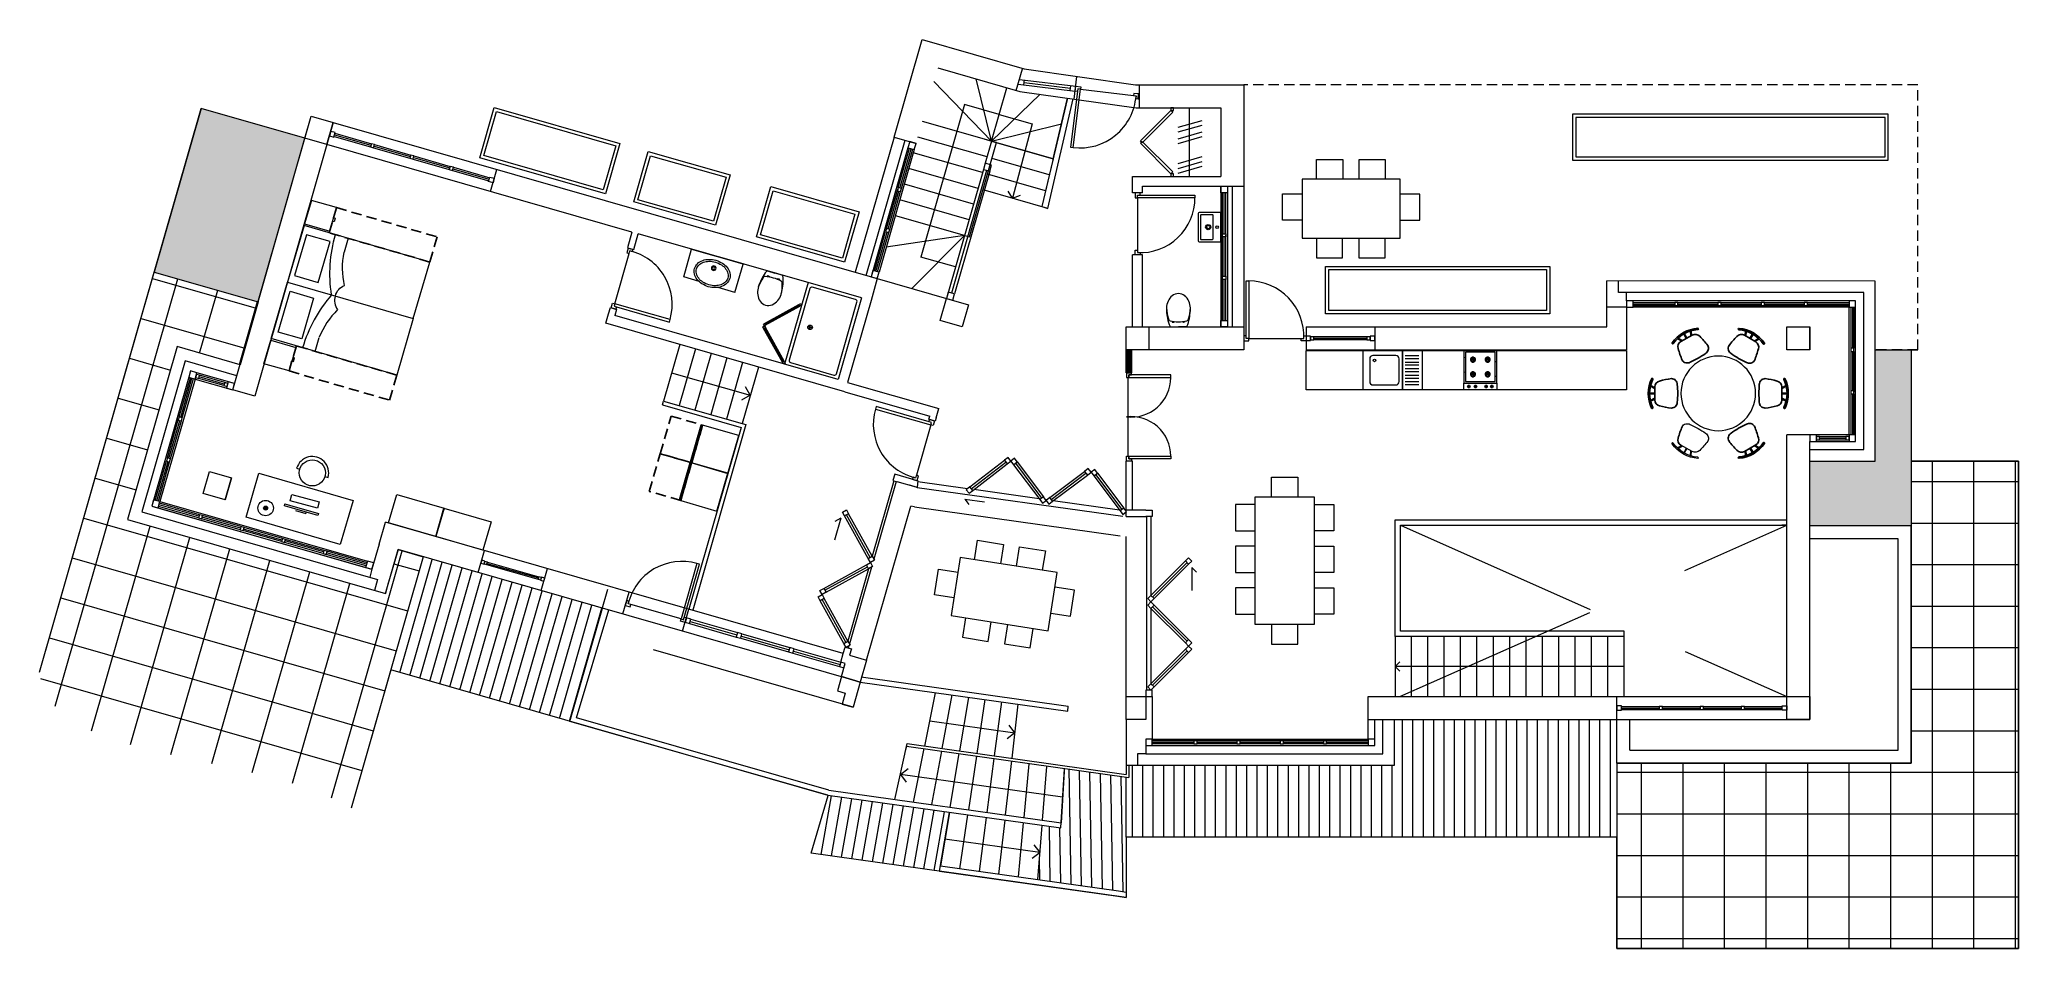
# Model space of a CAD drawing. Extents: x -358630 to -327385, y -986136 to -845034.
# Drawn here: x -358630 to -328384, y -858926 to -845034 of the extents above; entities outside this region: 1.
import ezdxf

# ---------------------------------------------------------------- set-up
doc = ezdxf.new("R2010")
doc.units = 0
doc.header["$LTSCALE"] = 25
doc.header["$MEASUREMENT"] = 0
for name, pattern in [('13004 proposed upper ground floor plan$0$Base Proposed$0$DASHED', [19.05, 12.7, -6.35]), ('13004 proposed upper ground floor plan$0$DASHED', [19.05, 12.7, -6.35]), ('13004 proposed upper ground floor plan$0$Proposed Lower Ground Plan$0$DASHED', [19.05, 12.7, -6.35]), ('13004 proposed upper ground floor plan$0$Proposed Upper Ground Floor$0$AUSGEZOGEN', [0]), ('13004 proposed upper ground floor plan$0$Proposed Upper Ground Floor$0$DASHED', [19.05, 12.7, -6.35])]:
    doc.linetypes.add(name, pattern=pattern)
doc.layers.get('0').update_dxf_attribs({"lineweight": 9})
doc.layers.add('13004 proposed upper ground floor plan$0$INSERTION POINTS', color=2, linetype='Continuous', plot=False)
doc.layers.add('13004 proposed upper ground floor plan$0$Proposed Upper Ground Floor$0$Furniture', color=253, linetype='Continuous', transparency=0.5)
doc.layers.add('13004 proposed upper ground floor plan$0$Proposed Upper Ground Floor$0$ZONE', color=7, linetype='13004 proposed upper ground floor plan$0$Proposed Upper Ground Floor$0$DASHED', true_color=0xffffff)
doc.layers.add('www.cadblocksfree.com', color=7, linetype='Continuous', lineweight=9)
pattern_1 = [(82.5, (-362720.61, -921003.885), (-53.607202, 50.213023), [0, -57.912, 0, -64.77, 0, -61.9125]), (52.5, (-362720.61, -921003.89), (-28.35164, 123.70993), [0, -31.242, 0, -52.197, 0, -20.0025]), (12.5, (-362753.75, -921037.02), (83.744974, 84.049847), [0, -19.05, 0, -68.58, 0, -89.535]), (2.5, (-362753.75, -921037.02), (57.34217, 104.63262), [0, -9.525, 0, -44.958, 0, -51.435])]

# ---------------------------------------------------------------- blocks, each defined once
blk = doc.blocks.new('13004 proposed upper ground floor plan$0$Proposed Upper Ground Floor$0$oval basin')
for points in [[(0, -125, 0.072586), (107, -109, 0.083742), (194, -67, 0.10658), (258, 4, 0.13126), (280, 85, 0.13126), (258, 166, 0.10658), (194, 237, 0.083742), (107, 279, 0.072586), (0, 295, 0.072586), (-107, 279, 0.083742), (-194, 237, 0.10658), (-258, 166, 0.13126), (-280, 85, 0.13126), (-258, 4, 0.10658), (-194, -67, 0.083742), (-107, -109, 0.072586)], [(0, -95, 0.072586), (99, -81, 0.083742), (177, -42, 0.10658), (232, 19, 0.13126), (250, 85, 0.13126), (232, 151, 0.10658), (177, 212, 0.083742), (99, 251, 0.072586), (0, 265, 0.072586), (-99, 251, 0.083742), (-177, 212, 0.10658), (-232, 151, 0.13126), (-250, 85, 0.13126), (-232, 19, 0.10658), (-177, -42, 0.083742), (-99, -81, 0.072586)]]:
    blk.add_lwpolyline(points, format="xyb", close=True)
for radius in [35, 21]:
    blk.add_circle((0, 0), radius)
blk = doc.blocks.new('13004 proposed upper ground floor plan$0$Proposed Upper Ground Floor$0$wc_con')
at = {"color": 0}
for p, q in [((-116, 0), (0, 0)), ((116, 0), (0, 0)), ((-95, -86), (-95, -74)), ((-93, -72), (-82, -72)), ((-80, -84), (-80, -74)), ((-80, -74), (-80, -84)), ((-78, -72), (-67, -72)), ((-65, -74), (-65, -82)), ((65, -74), (65, -82)), ((78, -72), (67, -72)), ((80, -74), (80, -84)), ((80, -84), (80, -74)), ((93, -72), (82, -72)), ((95, -86), (95, -74))]:
    blk.add_line(p, q, dxfattribs=at)
for centre, radius, start, end in [((-67, -63), 80, 128.0428, 161.8485), ((67, -63), 80, 18.1515, 51.9572), ((318, -291), 500, 158.6091, 180), ((58, -291), 240, 180, 230.291), ((617, -287), 800, 161.8485, 179.3914), ((-123, -118), 27, 101.379, 158.6091), ((0, -729), 650, 90, 101.379), ((-93, -74), 2, 90, 180), ((-82, -74), 2, 0, 90), ((-78, -74), 2, 90, 180), ((-67, -74), 2, 0, 90), ((0, -729), 650, 78.621, 90), ((67, -74), 2, 90, 180), ((78, -74), 2, 360, 90), ((82, -74), 2, 90, 180), ((93, -74), 2, 360, 90), ((-58, -291), 240, 309.709, 0), ((123, -118), 27, 21.3909, 78.621), ((-617, -287), 800, 0.6086, 18.1515), ((-318, -291), 500, 0, 21.3909), ((0, -360), 150, 230.291, 270), ((0, -360), 150, 270, 309.709)]:
    blk.add_arc(centre, radius, start, end, dxfattribs=at)
blk = doc.blocks.new('13004 proposed upper ground floor plan$0$duravit vero_450x350')
for points in [[(0, 0), (450, 0), (450, 325, 0.414214), (425, 350), (25, 350, 0.414214), (0, 325)], [(50, 120), (400, 120, 0.414214), (415, 135), (415, 300, 0.414214), (400, 315), (50, 315, 0.414214), (35, 300), (35, 135, 0.414214)]]:
    blk.add_lwpolyline(points, format="xyb", close=True)
for centre, radius in [((225, 195), 40), ((225, 195), 25), ((225, 60), 20)]:
    blk.add_circle(centre, radius)
blk = doc.blocks.new('13004 proposed upper ground floor plan$0$DESK GOOD')
at = {"layer": '13004 proposed upper ground floor plan$0$Proposed Upper Ground Floor$0$Furniture', "lineweight": 5}
for p, q in [((5395069, 1162923), (5395119, 1162923)), ((5394659, 1162521), (5395090, 1162529)), ((5395092, 1162425), (5394661, 1162418)), ((5395090, 1162529), (5395092, 1162425)), ((5394312, 1162206), (5394351, 1162214)), ((5394335, 1162190), (5394327, 1162230)), ((5394783, 1162299), (5394946, 1162298)), ((5394946, 1162298), (5394946, 1162323))]:
    blk.add_line(p, q, dxfattribs=at)
for points in [[(5394084, 1162696), (5395584, 1162690), (5395581, 1161990), (5394081, 1161996), (5394084, 1162696)], [(5394619, 1162925), (5394669, 1162924)], [(5395129, 1162350), (5395131, 1162322), (5394598, 1162324), (5394597, 1162353), (5395129, 1162350)], [(5394661, 1162418), (5394661, 1162521)]]:
    blk.add_lwpolyline(points, dxfattribs=at)
for centre, radius in [((5394869, 1162924), 200), ((5394331, 1162210), 118), ((5394331, 1162210), 30), ((5394331, 1162210), 20)]:
    blk.add_circle(centre, radius, dxfattribs=at)
blk.add_arc((5394869, 1162924), 250, 359.7895, 179.7895, dxfattribs=at)
blk = doc.blocks.new('13004 proposed upper ground floor plan$0$Proposed Upper Ground Floor$0$chest of drawers')
at = {"color": 0}
blk.add_lwpolyline([(750, 0), (750, 450), (0, 450), (0, 0)], close=True, dxfattribs=at)
blk = doc.blocks.new('13004 proposed upper ground floor plan$0$Proposed Upper Ground Floor$0$BEDSIDE_TABLE')
for p, q in [((0, 400), (375, 400)), ((0, 0), (0, 400)), ((375, 400), (375, 0)), ((375, 0), (0, 0))]:
    blk.add_line(p, q)
blk.add_lwpolyline([(217.5, 400), (217.5, 425), (157.5, 425), (157.5, 400)])
blk = doc.blocks.new('13004 proposed upper ground floor plan$0$Proposed Upper Ground Floor$0$bed_single')
at = {"color": 0}
for p, q in [((0, 2000), (900, 2000)), ((0, 0), (0, 2000)), ((900, 2000), (900, 0)), ((900, 700), (679, 700)), ((900, 0), (0, 0))]:
    blk.add_line(p, q, dxfattribs=at)
blk.add_lwpolyline([(775, 75), (125, 75), (125, 450), (775, 450)], close=True, dxfattribs=at)
for centre, radius, start, end in [((8, 991), 232, 268.0938, 322.7456), ((905, 2660), 2160, 245.2274, 269.866), ((784, 1901), 1205, 240.607, 264.8863), ((679, 710), 10, 258.3365, 270)]:
    blk.add_arc(centre, radius, start, end, dxfattribs=at)
at = {"layer": '13004 proposed upper ground floor plan$0$Proposed Upper Ground Floor$0$ZONE', "ltscale": 0.5}
blk.add_lwpolyline([(900, 400), (1300, 400), (1300, 2000), (900, 2000)], close=True, dxfattribs=at)
at = {"color": 0}
blk.add_blockref('13004 proposed upper ground floor plan$0$Proposed Upper Ground Floor$0$BEDSIDE_TABLE', (925, 0), dxfattribs=at)
blk = doc.blocks.new('13004 proposed upper ground floor plan$0$Proposed Upper Ground Floor$0$single warderobe')
at = {"color": 0}
for points in [[(0, 0), (0, 575), (600, 575), (600, 0)], [(10, 580), (10, 600), (595, 600), (595, 580)]]:
    blk.add_lwpolyline(points, close=True, dxfattribs=at)
at = {"layer": '13004 proposed upper ground floor plan$0$Proposed Upper Ground Floor$0$ZONE', "ltscale": 0.5}
blk.add_lwpolyline([(0, 575), (600, 575), (600, 1075), (0, 1075)], close=True, dxfattribs=at)
blk = doc.blocks.new('13004 proposed upper ground floor plan$0$Proposed Upper Ground Floor$0$A$C53B94A88')
at = {"linetype": '13004 proposed upper ground floor plan$0$Proposed Upper Ground Floor$0$AUSGEZOGEN'}
for p, q in [((-250, 100), (-250, 600)), ((250, 600), (-250, 600)), ((-225, 575), (225, 575)), ((-225, 125), (-225, 575)), ((-225, 487), (-225, 500)), ((-225, 437), (-225, 425)), ((-225, 350), (-225, 362)), ((-150, 473), (-140, 490)), ((-150, 452), (-150, 473)), ((-75, 473), (-150, 473)), ((-140, 435), (-150, 452)), ((-150, 452), (-75, 452)), ((-123, 500), (-140, 490)), ((-140, 490), (-85, 490)), ((-140, 435), (-140, 490)), ((-140, 435), (-123, 425)), ((-85, 435), (-140, 435)), ((-123, 500), (-102, 500)), ((-102, 500), (-123, 500)), ((-123, 500), (-123, 425)), ((-102, 425), (-123, 425)), ((-85, 490), (-102, 500)), ((-102, 425), (-102, 500)), ((-102, 425), (-85, 435)), ((-85, 490), (-75, 473)), ((-85, 490), (-85, 435)), ((-75, 452), (-85, 435)), ((-75, 452), (-85, 435)), ((-75, 473), (-75, 452)), ((0, 575), (13, 575)), ((75, 473), (85, 490)), ((150, 473), (75, 473)), ((75, 452), (75, 473)), ((75, 452), (150, 452)), ((85, 435), (75, 452)), ((102, 500), (85, 490)), ((85, 435), (85, 490)), ((85, 490), (140, 490)), ((140, 435), (85, 435)), ((85, 435), (102, 425)), ((102, 500), (102, 425)), ((123, 500), (102, 500)), ((102, 500), (123, 500)), ((123, 425), (102, 425)), ((123, 425), (123, 500)), ((140, 490), (123, 500)), ((123, 425), (140, 435)), ((140, 490), (140, 435)), ((140, 490), (150, 473)), ((150, 452), (140, 435)), ((150, 452), (140, 435)), ((150, 473), (150, 452)), ((225, 575), (225, 125)), ((225, 487), (225, 500)), ((225, 437), (225, 425)), ((225, 362), (225, 350)), ((250, 600), (250, 100)), ((-250, 100), (-250, 0)), ((250, 100), (-250, 100)), ((-250, 0), (250, 0)), ((-225, 263), (-225, 275)), ((-225, 213), (-225, 200)), ((225, 125), (-225, 125)), ((-185, 70), (-195, 50)), ((-195, 50), (-185, 33)), ((-155, 50), (-195, 50)), ((-165, 70), (-185, 70)), ((-185, 33), (-165, 33)), ((-155, 50), (-165, 70)), ((-165, 33), (-155, 50)), ((-150, 248), (-140, 265)), ((-75, 248), (-150, 248)), ((-150, 227), (-150, 248)), ((-150, 227), (-75, 227)), ((-140, 210), (-150, 227)), ((-123, 275), (-140, 265)), ((-140, 210), (-140, 265)), ((-140, 265), (-85, 265)), ((-85, 210), (-140, 210)), ((-140, 210), (-123, 200)), ((-123, 275), (-123, 200)), ((-102, 275), (-123, 275)), ((-123, 275), (-102, 275)), ((-102, 200), (-123, 200)), ((-98, 70), (-107, 50)), ((-107, 50), (-98, 33)), ((-67, 50), (-107, 50)), ((-102, 200), (-102, 275)), ((-85, 265), (-102, 275)), ((-102, 200), (-85, 210)), ((-78, 70), (-98, 70)), ((-98, 33), (-78, 33)), ((-85, 265), (-85, 210)), ((-85, 265), (-75, 248)), ((-75, 227), (-85, 210)), ((-75, 227), (-85, 210)), ((-67, 50), (-78, 70)), ((-78, 33), (-67, 50)), ((-75, 248), (-75, 227)), ((13, 125), (0, 125)), ((65, 70), (55, 50)), ((55, 50), (65, 33)), ((95, 50), (55, 50)), ((85, 70), (65, 70)), ((65, 33), (85, 33)), ((75, 248), (85, 265)), ((75, 227), (75, 248)), ((150, 248), (75, 248)), ((85, 210), (75, 227)), ((75, 227), (150, 227)), ((102, 275), (85, 265)), ((85, 265), (140, 265)), ((85, 210), (85, 265)), ((85, 210), (102, 200)), ((140, 210), (85, 210)), ((95, 50), (85, 70)), ((85, 33), (95, 50)), ((102, 275), (123, 275)), ((123, 275), (102, 275)), ((102, 275), (102, 200)), ((123, 200), (102, 200)), ((140, 265), (123, 275)), ((123, 200), (123, 275)), ((123, 200), (140, 210)), ((140, 265), (150, 248)), ((140, 265), (140, 210)), ((150, 227), (140, 210)), ((150, 227), (140, 210)), ((150, 248), (150, 227)), ((165, 70), (155, 50)), ((155, 50), (165, 33)), ((195, 50), (155, 50)), ((185, 70), (165, 70)), ((165, 33), (185, 33)), ((195, 50), (185, 70)), ((185, 33), (195, 50)), ((225, 263), (225, 275)), ((225, 213), (225, 200)), ((250, 0), (250, 100))]:
    blk.add_line(p, q, dxfattribs=at)
blk = doc.blocks.new('13004 proposed upper ground floor plan$0$Proposed Upper Ground Floor$0$Table 6')
at = {"layer": '13004 proposed upper ground floor plan$0$Proposed Upper Ground Floor$0$Furniture'}
for points in [[(145, 1779, -0.227548), (595, 1780)], [(155, 1762, -1), (146, 1780)], [(145, 1477, -0.040985), (181, 1658)], [(155, 1762, -0.226715), (586, 1762)], [(181, 1658, -0.359601), (270, 1731)], [(471, 1731, -0.359601), (560, 1658)], [(560, 1658, -0.041056), (595, 1477)], [(595, 1780, -1), (586, 1762)], [(-625, 1073, -0.227548), (-402, 1464)], [(-605, 1074, -0.226715), (-391, 1448)], [(-421, 1333, -0.359601), (-314, 1373)], [(-402, 1464, -1), (-391, 1448)], [(-314, 1373, -0.041056), (-139, 1313)], [(-139, 1313, -0.414214), (-106, 1191)], [(235, 1387, -0.414214), (145, 1477)], [(505, 1387, -0.045091), (235, 1387)], [(595, 1477, -0.414214), (505, 1387)], [(1053, 1373, 0.041056), (879, 1313)], [(1160, 1333, 0.359601), (1053, 1373)], [(1141, 1464, 1), (1130, 1448)], [(-605, 1074, -1), (-625, 1075)], [(-502, 1045, -0.359601), (-521, 1158)], [(-363, 923, -0.040985), (-502, 1045)], [(-240, 956, -0.414214), (-363, 923)], [(-106, 1191, -0.045091), (-240, 956)], [(-361, 596, -0.414214), (-238, 564)], [(1100, 596, 0.414214), (977, 564)], [(-623, 444, -1), (-603, 445)], [(-395, 55, -0.227548), (-623, 444)], [(-385, 73, -0.226715), (-603, 445)], [(-518, 362, -0.359601), (-500, 475)], [(-500, 475, -0.041056), (-361, 596)], [(-238, 564, -0.045091), (-102, 331)], [(-102, 331, -0.414214), (-134, 208)], [(841, 331, 0.414214), (873, 208)], [(977, 564, 0.045091), (841, 331)], [(1239, 475, 0.041056), (1100, 596)], [(1125, 73, 0.226715), (1342, 445)], [(1134, 55, 0.227548), (1362, 444)], [(1257, 362, 0.359601), (1239, 475)], [(1362, 444, 1), (1342, 445)], [(-309, 148, -0.359601), (-416, 188)], [(-385, 73, -1), (-397, 56)], [(-134, 208, -0.040985), (-309, 148)], [(235, 134, 0.414214), (145, 44)], [(145, 44, 0.040985), (181, -137)], [(505, 134, 0.045091), (235, 134)], [(595, 44, 0.414214), (505, 134)], [(560, -137, 0.041056), (595, 44)], [(873, 208, 0.040985), (1048, 148)], [(1048, 148, 0.359601), (1156, 188)], [(1125, 73, 1), (1136, 56)], [(155, -241, 1), (146, -259)], [(145, -258, 0.227548), (595, -259)], [(155, -241, 0.226715), (586, -241)], [(181, -137, 0.359601), (270, -210)], [(471, -210, 0.359601), (560, -137)], [(595, -259, 1), (586, -241)]]:
    blk.add_lwpolyline(points, format="xyb", dxfattribs=at)
for points in [[(250, 1796), (285, 1731)], [(260, 1799), (296, 1731)], [(270, 1731), (471, 1731)], [(365, 1731), (365, 1811)], [(375, 1731), (375, 1811)], [(481, 1799), (445, 1731)], [(491, 1796), (456, 1731)], [(-474, 1241), (-543, 1281)], [(-469, 1250), (-538, 1289)], [(-521, 1158), (-421, 1333)], [(-475, 1375), (-434, 1310)], [(-468, 1382), (-428, 1320)], [(1207, 1382), (1168, 1320)], [(1214, 1375), (1173, 1310)], [(-588, 1173), (-514, 1171)], [(-585, 1183), (-508, 1181)], [(-584, 346), (-510, 349)], [(-581, 336), (-505, 339)], [(-416, 188), (-518, 362)], [(1156, 188), (1257, 362)], [(1321, 336), (1244, 339)], [(1324, 346), (1250, 349)], [(-470, 279), (-539, 239)], [(-465, 270), (-534, 230)], [(-470, 145), (-430, 211)], [(-463, 138), (-424, 201)], [(1202, 138), (1163, 201)], [(1209, 145), (1169, 211)], [(1204, 270), (1273, 230)], [(1209, 279), (1278, 239)], [(250, -275), (285, -210)], [(260, -278), (296, -210)], [(270, -210), (471, -210)], [(365, -210), (365, -290)], [(375, -210), (375, -290)], [(481, -278), (445, -210)], [(491, -275), (456, -210)]]:
    blk.add_lwpolyline(points, dxfattribs=at)
at = {"layer": '13004 proposed upper ground floor plan$0$Proposed Upper Ground Floor$0$Furniture', "lineweight": 5}
for points in [[(879, 1313, 0.414214), (845, 1191)], [(1345, 1074, 0.226715), (1130, 1448)], [(1365, 1073, 0.227548), (1141, 1464)], [(845, 1191, 0.045091), (979, 956)], [(979, 956, 0.414214), (1102, 923)], [(1102, 923, 0.040985), (1241, 1045)], [(1241, 1045, 0.359601), (1260, 1158)], [(1345, 1074, 1), (1364, 1075)]]:
    blk.add_lwpolyline(points, format="xyb", dxfattribs=at)
for points in [[(1260, 1158), (1160, 1333)], [(1208, 1250), (1277, 1289)], [(1213, 1241), (1282, 1281)], [(1324, 1183), (1247, 1181)], [(1327, 1173), (1253, 1171)]]:
    blk.add_lwpolyline(points, dxfattribs=at)
at = {"layer": '13004 proposed upper ground floor plan$0$Proposed Upper Ground Floor$0$Furniture', "linetype": 'Continuous', "lineweight": 5}
blk.add_circle((370, 761), 570, dxfattribs=at)
blk = doc.blocks.new('13004 proposed upper ground floor plan$0$Proposed Upper Ground Floor$0$A$C0879241C')
at = {"linetype": '13004 proposed upper ground floor plan$0$Proposed Upper Ground Floor$0$AUSGEZOGEN'}
for p, q in [((-300, -600), (-300, 0)), ((-200, -125), (-200, -475)), ((200, -75), (-150, -75)), ((250, -475), (250, -125)), ((341, -75), (551, -75)), ((551, -125), (341, -125)), ((341, -175), (551, -175)), ((551, -225), (341, -225)), ((341, -275), (551, -275)), ((-150, -525), (200, -525)), ((551, -325), (341, -325)), ((341, -375), (551, -375)), ((551, -425), (341, -425)), ((341, -475), (551, -475)), ((551, -525), (341, -525))]:
    blk.add_line(p, q, dxfattribs=at)
for points in [[(-300, 0), (300, 0), (300, -600), (-300, -600)], [(300, 0), (600, 0), (600, -600), (300, -600)]]:
    blk.add_lwpolyline(points, close=True)
blk.add_circle((-125, -150), 20)
for centre, start, end in [((-150, -125), 90, 180), ((200, -125), 0, 90), ((-150, -475), 180, 270), ((200, -475), 270, 0)]:
    blk.add_arc(centre, 50, start, end, dxfattribs=at)
blk = doc.blocks.new('13004 proposed upper ground floor plan$0$insertionpoint')
for points in [[(5422388, 1137992), (5422250, 1138473)], [(5422388, 1137992), (5422868, 1138130)], [(5422388, 1137992), (5421907, 1137854)], [(5422388, 1137992), (5422525, 1137511)]]:
    blk.add_lwpolyline(points)
blk.add_circle((5422388, 1137992), 500)

msp = doc.modelspace()

# ---------------------------------------------------------------- hatches: boundary and pattern name
at = {"layer": 'www.cadblocksfree.com', "true_color": 0xa0a0a0}
h = msp.add_hatch(dxfattribs=at)
h.set_pattern_fill('AR-SAND', color=253, scale=1.5, angle=45)
h.set_pattern_definition(pattern_1)
h.paths.add_polyline_path([(-354573, -846543), (-356159, -846089), (-356876, -848588), (-355290, -849042)])
h = msp.add_hatch(dxfattribs=at)
h.set_pattern_fill('NET', color=253, scale=200, angle=74)
h.set_pattern_definition([(74, (-362720.6, -921003.9), (-610.401, 175.0297), []), (164, (-362720.6, -921003.9), (-175.0297, -610.401), [])])
h.paths.add_polyline_path([(-358630, -854705), (-358626, -854731), (-358622, -854761), (-358616, -854790), (-358610, -854818), (-358603, -854846), (-358595, -854874), (-358586, -854901), (-358577, -854927), (-358567, -854953), (-358556, -854979), (-358544, -855004), (-358531, -855029), (-358518, -855054), (-358504, -855078), (-358489, -855101), (-358473, -855124), (-358456, -855147), (-358439, -855169), (-358421, -855191), (-358403, -855213), (-358383, -855234), (-358363, -855255), (-358343, -855275), (-358321, -855295), (-358299, -855315), (-358277, -855334), (-358253, -855353), (-358229, -855372), (-358205, -855390), (-358180, -855408), (-358154, -855426), (-358127, -855443), (-358100, -855460), (-358073, -855477), (-358045, -855493), (-358016, -855509), (-357987, -855525), (-357957, -855541), (-357927, -855556), (-357896, -855571), (-357865, -855586), (-357833, -855600), (-357801, -855614), (-357768, -855628), (-357734, -855642), (-357701, -855656), (-357667, -855669), (-357632, -855682), (-357597, -855695), (-357562, -855708), (-357526, -855720), (-357489, -855732), (-357453, -855745), (-357416, -855756), (-357378, -855768), (-357341, -855780), (-357303, -855791), (-357264, -855802), (-357225, -855814), (-357186, -855824), (-357147, -855835), (-357107, -855846), (-357067, -855857), (-357027, -855867), (-356986, -855877), (-356945, -855888), (-356904, -855898), (-356863, -855908), (-356821, -855918), (-356779, -855927), (-356737, -855937), (-356695, -855947), (-356653, -855957), (-356610, -855966), (-356567, -855976), (-356524, -855985), (-356481, -855995), (-356438, -856004), (-356394, -856013), (-356351, -856023), (-356307, -856032), (-356263, -856041), (-356220, -856051), (-356176, -856060), (-356132, -856069), (-356087, -856079), (-356043, -856088), (-355999, -856098), (-355955, -856107), (-355910, -856117), (-355866, -856126), (-355822, -856136), (-355777, -856145), (-355733, -856155), (-355689, -856165), (-355644, -856175), (-355600, -856185), (-355556, -856195), (-355512, -856205), (-355468, -856215), (-355424, -856225), (-355380, -856236), (-355336, -856246), (-355292, -856257), (-355248, -856268), (-355205, -856279), (-355162, -856290), (-355118, -856301), (-355075, -856313), (-355032, -856324), (-354990, -856336), (-354947, -856348), (-354905, -856360), (-354862, -856372), (-354820, -856385), (-354779, -856398), (-354737, -856410), (-354696, -856424), (-354655, -856437), (-354614, -856451), (-354573, -856464), (-354533, -856478), (-354493, -856493), (-354454, -856507), (-354414, -856522), (-354375, -856537), (-354337, -856552), (-354298, -856568), (-354260, -856584), (-354223, -856600), (-354185, -856616), (-354148, -856633), (-354112, -856650), (-354076, -856667), (-354040, -856685), (-354005, -856703), (-353970, -856721), (-353935, -856740), (-353901, -856759), (-353868, -856778), (-352767, -852939), (-353151, -852829), (-353344, -853502), (-357285, -852372), (-356527, -849728), (-355566, -850004), (-355290, -849042), (-356876, -848588)])
at = {"layer": 'www.cadblocksfree.com'}
h = msp.add_hatch(color=7, dxfattribs=at)
h.dxf.hatch_style = 1
h.paths.add_polyline_path([(-341948, -849776), (-342023, -849776), (-342023, -850126), (-341948, -850126)])
at = {"layer": 'www.cadblocksfree.com', "true_color": 0xa0a0a0}
h = msp.add_hatch(dxfattribs=at)
h.set_pattern_fill('AR-SAND', color=253, scale=1.5, angle=45)
h.set_pattern_definition(pattern_1)
h.paths.add_polyline_path([(-330025, -849776), (-330573, -849776), (-330573, -851476), (-331573, -851476), (-331573, -852467), (-330025, -852467)])
h = msp.add_hatch(dxfattribs=at)
h.set_pattern_fill('NET', color=253, scale=200)
h.set_pattern_definition([(0, (-362720.6, -921003.9), (0, 635), []), (90, (-362720.6, -921003.9), (-635, 4e-14), [])])
h.paths.add_polyline_path([(-328384, -851476), (-330025, -851476), (-330025, -856093), (-334523, -856093), (-334523, -858926), (-328384, -858926)])
h = msp.add_hatch(dxfattribs=at)
h.set_pattern_fill('ANSI31', color=253, scale=50, angle=29)
h.set_pattern_definition([(74, (-362720.61, -921003.89), (-152.6003, 43.75743), [])])
h.paths.add_polyline_path([(-350027, -853725), (-352767, -852939), (-353263, -854669), (-350523, -855455)])
h = msp.add_hatch(dxfattribs=at)
h.set_pattern_fill('ANSI31', color=253, scale=50, angle=45)
h.set_pattern_definition([(90, (-362720.61, -921003.89), (-158.75, 1e-14), [])])
h.paths.add_polyline_path([(-334523, -856093), (-334523, -855426), (-337923, -855426), (-337923, -856126), (-341983, -856126), (-341983, -856311), (-342023, -856306), (-342023, -857226), (-334523, -857226)])
h = msp.add_hatch(dxfattribs=at)
h.set_pattern_fill('ANSI31', color=253, scale=50, angle=46)
h.set_pattern_definition([(91, (-362720.61, -921003.89), (-158.72582, -2.77057), [])])
h.paths.add_polyline_path([(-342023, -857226), (-342023, -856306), (-342966, -856173), (-343022, -857085), (-343306, -857045), (-343339, -857459), (-343338, -857460), (-343339, -857461), (-343371, -857874), (-342139, -858048), (-342023, -858064)])
h = msp.add_hatch(dxfattribs=at)
h.set_pattern_fill('ANSI31', color=253, scale=50, angle=35)
h.set_pattern_definition([(80, (-362720.61, -921003.89), (-156.33823, 27.56665), [])])
h.paths.add_polyline_path([(-344723, -856846), (-346576, -856586), (-346835, -857468), (-344873, -857744)])

# ---------------------------------------------------------------- linework, layer by layer
at = {"layer": 'www.cadblocksfree.com'}
for p, q in [((-344079, -846588), (-344317, -845635)), ((-343587, -845726), (-343578, -845652)), ((-342817, -845943), (-342775, -845598)), ((-344079, -846588), (-344962, -845674)), ((-344079, -846588), (-343845, -845770)), ((-344079, -846588), (-343337, -845870)), ((-342877, -845814), (-342868, -845739)), ((-341841, -845941), (-341825, -845941)), ((-341831, -845865), (-341825, -845865)), ((-344079, -846588), (-343012, -846322)), ((-345357, -846689), (-345922, -848660)), ((-344002, -846610), (-344079, -846588)), ((-340473, -847376), (-340473, -849426)), ((-344493, -848029), (-345688, -848207)), ((-344493, -848029), (-345297, -848839)), ((-344493, -848029), (-344416, -848051)), ((-330573, -848726), (-334673, -848724)), ((-330748, -848901), (-334498, -848901)), ((-330748, -851301), (-330748, -848901)), ((-330573, -851476), (-330573, -848726)), ((-346425, -850232), (-349837, -849254)), ((-330873, -849026), (-334373, -849026)), ((-330873, -851076), (-330873, -849026)), ((-346322, -850418), (-349975, -849370)), ((-356527, -849728), (-357285, -852372)), ((-356407, -849945), (-357069, -852252)), ((-356349, -850195), (-356914, -852166)), ((-357069, -852252), (-353464, -853285)), ((-356914, -852166), (-353550, -853131)), ((-357285, -852372), (-353344, -853502)), ((-342023, -857226), (-342023, -856310))]:
    msp.add_line(p, q, dxfattribs=at)
at = {"layer": 'www.cadblocksfree.com', "color": 9}
for p, q in [((-345570, -846524), (-346162, -848591)), ((-340223, -847276), (-340223, -849426)), ((-340223, -847276), (-340223, -849426))]:
    msp.add_line(p, q, dxfattribs=at)
at = {"layer": 'www.cadblocksfree.com', "lineweight": 5}
for p, q in [((-341805, -846619), (-341776, -846591)), ((-348550, -848733), (-348785, -848660)), ((-348004, -848902), (-348259, -848823))]:
    msp.add_line(p, q, dxfattribs=at)
at = {"layer": 'www.cadblocksfree.com', "linetype": '13004 proposed upper ground floor plan$0$DASHED', "ltscale": 50}
for p, q in [((-344203, -847020), (-344768, -848991)), ((-344155, -847034), (-344693, -848908))]:
    msp.add_line(p, q, dxfattribs=at)
at = {"layer": 'www.cadblocksfree.com', "lineweight": 5, "transparency": 33554559}
msp.add_line((-344630, -848510), (-345159, -848358), dxfattribs=at)
at = {"layer": 'www.cadblocksfree.com'}
for points in [[(-345570, -846524), (-345142, -845034)], [(-345142, -845034), (-343579, -845483)], [(-344902, -845467), (-343648, -845827)], [(-343701, -845812), (-343605, -845479)], [(-343652, -845643), (-342793, -845748)], [(-343579, -845483), (-341878, -845726)], [(-344079, -846588), (-343140, -846857), (-342919, -845929)], [(-343673, -845716), (-342803, -845823)], [(-343648, -845827), (-341867, -846076)], [(-343582, -845689), (-342872, -845776)], [(-342919, -845929), (-343313, -847588), (-343217, -847615), (-342832, -845941)], [(-342873, -845776), (-342872, -845776)], [(-342767, -845827), (-342803, -845823), (-342793, -845747), (-342717, -845757), (-342722, -845792)], [(-342722, -845792), (-342762, -845787)], [(-341876, -845937), (-341841, -845941), (-341831, -845865), (-341907, -845856), (-341912, -845891)], [(-341912, -845891), (-341871, -845896)], [(-341878, -845726), (-340223, -845726)], [(-341871, -845896), (-341876, -845937)], [(-341825, -845727), (-341825, -846076)], [(-340223, -845726), (-340223, -847276)], [(-355676, -850388), (-354477, -846207)], [(-351902, -846841), (-351682, -846072), (-349759, -846623), (-349980, -847392), (-351902, -846841)], [(-341867, -846076), (-340573, -846076)], [(-340573, -846076), (-340573, -847126)], [(-335198, -846176), (-335198, -846876), (-330373, -846876), (-330373, -846176), (-335198, -846176)], [(-354237, -846640), (-354141, -846303)], [(-354141, -846303), (-345826, -848687)], [(-354128, -846515), (-353573, -846674)], [(-354121, -846491), (-353566, -846650)], [(-354115, -846467), (-353559, -846626)], [(-345570, -846524), (-345233, -846621)], [(-344148, -846828), (-345206, -846525)], [(-344079, -846588), (-345137, -846284)], [(-343140, -846857), (-344175, -846560)], [(-354237, -846640), (-355340, -850485)], [(-349575, -847977), (-354237, -846640)], [(-353525, -846688), (-352970, -846847)], [(-353518, -846664), (-352963, -846823)], [(-353511, -846640), (-352956, -846799)], [(-352922, -846861), (-352367, -847020)], [(-352915, -846837), (-352360, -846996)], [(-352908, -846813), (-352353, -846972)], [(-349547, -847516), (-349327, -846747), (-348076, -847104), (-348297, -847873), (-349547, -847516)], [(-345994, -848639), (-345401, -846573)], [(-345261, -846717), (-345798, -848591)], [(-345505, -847297), (-345333, -846696)], [(-345481, -847304), (-345309, -846703)], [(-345457, -847311), (-345285, -846710)], [(-344217, -847068), (-345275, -846765)], [(-344416, -848051), (-344002, -846610)], [(-344079, -846588), (-344176, -846924)], [(-343140, -846857), (-343256, -847344), (-344140, -847090)], [(-343198, -847100), (-344071, -846850)], [(-352319, -847034), (-351764, -847193)], [(-352312, -847010), (-351757, -847169)], [(-352305, -846986), (-351750, -847145)], [(-351738, -847356), (-351641, -847020)], [(-344286, -847309), (-345343, -847005)], [(-343255, -847344), (-344140, -847090)], [(-341923, -847376), (-341923, -847126)], [(-341923, -847126), (-340573, -847126)], [(-347672, -848051), (-347451, -847282), (-346105, -847667), (-346326, -848436), (-347672, -848051)], [(-345684, -847922), (-345512, -847321)], [(-345660, -847929), (-345495, -847352)], [(-345636, -847936), (-345464, -847335)], [(-344355, -847549), (-345412, -847246)], [(-343217, -847615), (-344209, -847331)], [(-341773, -847376), (-341923, -847376)], [(-341810, -847411), (-341810, -847376), (-341885, -847376), (-341885, -847451), (-341850, -847451)], [(-341850, -847451), (-341850, -847411)], [(-341773, -847376), (-341773, -847276)], [(-341773, -847276), (-340223, -847276)], [(-341773, -847276), (-340573, -847276)], [(-340573, -847276), (-340573, -849426), (-340573, -849426)], [(-340548, -848001), (-340548, -847376)], [(-340523, -848001), (-340523, -847376)], [(-340498, -848001), (-340498, -847376)], [(-340398, -849426), (-340398, -847276)], [(-344493, -848029), (-345550, -847726)], [(-344424, -847789), (-345481, -847486)], [(-349575, -847977), (-349644, -848217), (-349596, -848231), (-349548, -848244), (-349479, -848004)], [(-346259, -848927), (-349479, -848004)], [(-345870, -848571), (-345698, -847970)], [(-345846, -848578), (-345674, -847977)], [(-345822, -848584), (-345650, -847984)], [(-340548, -848651), (-340548, -848026)], [(-340523, -848651), (-340523, -848051)], [(-340498, -848651), (-340498, -848026)], [(-349569, -848275), (-349560, -848241), (-349632, -848220), (-349652, -848292), (-349619, -848302)], [(-349619, -848302), (-349608, -848264)], [(-349608, -848264), (-349569, -848275)], [(-341923, -849426), (-341923, -848326)], [(-341773, -848326), (-341923, -848326)], [(-341810, -848291), (-341810, -848326), (-341885, -848326), (-341885, -848251), (-341850, -848251)], [(-341850, -848251), (-341850, -848291)], [(-341850, -848291), (-341810, -848291)], [(-341773, -849426), (-341773, -848326)], [(-346162, -848591), (-346162, -848591)], [(-345826, -848687), (-345798, -848591)], [(-338973, -849226), (-338973, -848501), (-335548, -848501), (-335548, -848526), (-335548, -849226), (-338973, -849226)], [(-346884, -848748), (-347242, -849998)], [(-346066, -848983), (-346425, -850232)], [(-346066, -848983), (-346259, -848927)], [(-345826, -848687), (-345922, -849024)], [(-345826, -848687), (-344432, -849087), (-344528, -849424)], [(-340548, -849326), (-340548, -848701)], [(-340523, -849326), (-340523, -848701)], [(-340498, -849326), (-340498, -848701)], [(-334673, -848851), (-334673, -848724)], [(-334673, -849426), (-334673, -848851)], [(-334498, -848901), (-334498, -848726)], [(-334498, -848901), (-334498, -848901)], [(-334373, -849026), (-334373, -848901)], [(-349975, -849370), (-349933, -849226)], [(-349933, -849226), (-349906, -849130), (-349810, -849158), (-349837, -849254)], [(-349812, -849121), (-349822, -849154), (-349894, -849133), (-349873, -849061), (-349839, -849071)], [(-349839, -849071), (-349850, -849109)], [(-347552, -849376), (-347023, -849082)], [(-347538, -849402), (-347009, -849109)], [(-347532, -849382), (-347016, -849095)], [(-345922, -849024), (-346280, -850274)], [(-334373, -849126), (-334673, -849126)], [(-334373, -849126), (-334373, -849776)], [(-330973, -849026), (-334273, -849026)], [(-334273, -849051), (-333638, -849051)], [(-334273, -849076), (-333638, -849076)], [(-334273, -849101), (-333638, -849101)], [(-330973, -849126), (-334273, -849126)], [(-333588, -849051), (-332978, -849051)], [(-333588, -849076), (-332978, -849076)], [(-333588, -849101), (-332978, -849101)], [(-332928, -849051), (-332318, -849051)], [(-332928, -849076), (-332318, -849076)], [(-332928, -849101), (-332318, -849101)], [(-332268, -849051), (-331658, -849051)], [(-332268, -849076), (-331658, -849076)], [(-332268, -849101), (-331658, -849101)], [(-331608, -849051), (-330973, -849051)], [(-331608, -849076), (-330973, -849076)], [(-331608, -849101), (-330973, -849101)], [(-330973, -849026), (-330973, -849126)], [(-330973, -851076), (-330973, -849126)], [(-330948, -849126), (-330948, -849751)], [(-330923, -849126), (-330923, -849751)], [(-330898, -849126), (-330898, -849751)], [(-347277, -849966), (-347563, -849450)], [(-347263, -849959), (-347550, -849443)], [(-347250, -849951), (-347536, -849435)], [(-346824, -849442), (-346882, -849425)], [(-346861, -849462), (-346845, -849405)], [(-341873, -849426), (-340223, -849426)], [(-341673, -849426), (-340573, -849426)], [(-340223, -849426), (-340223, -849776)], [(-340188, -849563), (-340223, -849563), (-340223, -849638), (-340148, -849638), (-340148, -849603)], [(-339308, -849563), (-339273, -849563), (-339273, -849638), (-339348, -849638), (-339348, -849603)], [(-339308, -849603), (-339308, -849563)], [(-339273, -849426), (-334673, -849426)], [(-339273, -849426), (-339273, -849776)], [(-338343, -849576), (-339153, -849576)], [(-339073, -849426), (-338973, -849426)], [(-338223, -849426), (-338223, -849776)], [(-331923, -849776), (-331923, -849426)], [(-331573, -849776), (-331573, -849426)], [(-355566, -850004), (-356527, -849728)], [(-348845, -849694), (-349093, -850559)], [(-348605, -849763), (-348853, -850628)], [(-348365, -849832), (-348613, -850697)], [(-342023, -850126), (-342023, -849776)], [(-342023, -850126), (-341933, -850126), (-341933, -849776)], [(-341948, -850126), (-341948, -849776)], [(-340223, -849776), (-341673, -849776)], [(-340148, -849603), (-340188, -849603)], [(-339348, -849603), (-339308, -849603)], [(-339273, -849776), (-334373, -849776)], [(-338343, -849601), (-339153, -849601)], [(-338343, -849626), (-339153, -849626)], [(-330025, -849776), (-330025, -852467), (-331573, -852467), (-331573, -851476), (-330573, -851476), (-330573, -849784), (-330573, -849776), (-329923, -849776)], [(-330948, -849801), (-330948, -850426)], [(-330923, -849801), (-330923, -850401)], [(-330898, -849801), (-330898, -850426)], [(-355614, -850172), (-356407, -849945)], [(-355648, -850292), (-356225, -850127)], [(-355806, -850299), (-356191, -850189)], [(-355800, -850275), (-356184, -850165)], [(-348969, -850127), (-347768, -850471)], [(-348124, -849901), (-348372, -850766)], [(-347884, -849970), (-348132, -850835)], [(-347644, -850039), (-347892, -850904)], [(-341940, -850161), (-341940, -850126), (-342015, -850126), (-342015, -850201), (-341980, -850201)], [(-341980, -850201), (-341980, -850161), (-341940, -850161)], [(-356253, -850223), (-356790, -852097)], [(-356497, -850803), (-356325, -850202)], [(-356473, -850810), (-356301, -850209)], [(-356449, -850817), (-356277, -850216)], [(-356253, -850223), (-355676, -850388)], [(-355813, -850323), (-356198, -850213)], [(-355340, -850485), (-355676, -850388)], [(-347768, -850471), (-347899, -850544)], [(-347768, -850471), (-347840, -850340)], [(-346322, -850418), (-345024, -850790)], [(-346280, -850274), (-344887, -850673)], [(-330948, -850451), (-330948, -851076)], [(-330923, -850451), (-330923, -851076)], [(-330898, -850451), (-330898, -851076)], [(-349110, -850617), (-349093, -850559)], [(-349110, -850617), (-347908, -850962)], [(-349093, -850559), (-347892, -850904)], [(-344928, -850817), (-344942, -850866), (-345038, -850838), (-345024, -850790)], [(-344928, -850817), (-344887, -850673)], [(-356676, -851428), (-356504, -850827)], [(-356652, -851435), (-356487, -850858)], [(-356628, -851442), (-356456, -850841)], [(-347908, -850962), (-347908, -850962), (-348705, -853740)], [(-347892, -850904), (-347834, -850920), (-348647, -853756)], [(-345035, -850875), (-345026, -850841), (-344954, -850862), (-344974, -850934), (-345008, -850925)], [(-345008, -850925), (-344997, -850886)], [(-338323, -855076), (-331923, -855076), (-331923, -851076)], [(-331573, -851076), (-331573, -851076), (-331923, -851076)], [(-330973, -851076), (-331573, -851076)], [(-331423, -851101), (-331023, -851101)], [(-341940, -851441), (-341940, -851476), (-342015, -851476), (-342015, -851401), (-341980, -851401)], [(-341980, -851401), (-341980, -851441), (-341940, -851441)], [(-331573, -851176), (-330973, -851176)], [(-331573, -853043), (-331573, -851176)], [(-331573, -851301), (-330748, -851301)], [(-331423, -851126), (-331023, -851126)], [(-331423, -851151), (-331023, -851151)], [(-356862, -852077), (-356690, -851476)], [(-356838, -852084), (-356666, -851483)], [(-356814, -852090), (-356642, -851490)], [(-345300, -851751), (-345559, -851677), (-345587, -851773), (-345520, -851792)], [(-345278, -851721), (-345288, -851755), (-345216, -851775), (-345195, -851703), (-345229, -851694)], [(-345229, -851694), (-345240, -851732)], [(-344410, -851871), (-343884, -851463)], [(-344389, -851899), (-343862, -851491)], [(-344367, -851926), (-343841, -851519)], [(-343743, -851532), (-343343, -852064)], [(-343715, -851511), (-343315, -852043)], [(-343687, -851490), (-343287, -852021)], [(-343189, -852035), (-342657, -851634)], [(-343168, -852063), (-342636, -851662)], [(-343146, -852091), (-342615, -851690)], [(-342517, -851704), (-342116, -852236)], [(-342489, -851683), (-342088, -852215)], [(-342461, -851662), (-342060, -852194)], [(-342023, -852226), (-342023, -851476)], [(-341923, -852226), (-341923, -851476), (-342023, -851476)], [(-331573, -851476), (-330573, -851476)], [(-355794, -852071), (-355698, -851734)], [(-345231, -851875), (-345520, -851792)], [(-345231, -851875), (-345327, -851847)], [(-345300, -851751), (-345204, -851779)], [(-345240, -851732), (-345278, -851721)], [(-345231, -851875), (-345218, -851879)], [(-345218, -851879), (-345217, -851877)], [(-345204, -851779), (-345217, -851877)], [(-356818, -852193), (-356790, -852097)], [(-356818, -852193), (-353646, -853103)], [(-356201, -852344), (-356811, -852169)], [(-356194, -852320), (-356804, -852145)], [(-356187, -852296), (-356797, -852121)], [(-356790, -852097), (-353618, -853007)], [(-355552, -852478), (-356139, -852310)], [(-345934, -852949), (-346295, -852298)], [(-345903, -852932), (-346264, -852281)], [(-344486, -852059), (-344189, -852101)], [(-344486, -852059), (-344426, -852139)], [(-343235, -852070), (-343252, -852068)], [(-341923, -852226), (-342023, -852226)], [(-342023, -852326), (-342023, -852226)], [(-341723, -852226), (-341923, -852226)], [(-341723, -852226), (-341623, -852226), (-341623, -852326), (-341723, -852326)], [(-355566, -852526), (-356152, -852358)], [(-355559, -852502), (-356146, -852334)], [(-354932, -852708), (-355518, -852540)], [(-354925, -852684), (-355511, -852516)], [(-354918, -852660), (-355504, -852492)], [(-353439, -852746), (-353343, -852410)], [(-346345, -854416), (-353343, -852410)], [(-346385, -852351), (-346482, -852688)], [(-346385, -852351), (-346473, -852400)], [(-345965, -852966), (-346326, -852315)], [(-342023, -852326), (-341923, -852326)], [(-341923, -852326), (-341723, -852326)], [(-334490, -854156), (-337910, -854156), (-337910, -852376), (-331923, -852376)], [(-334410, -854156), (-334410, -854076), (-337830, -854076), (-337830, -852456), (-331923, -852456)], [(-334523, -856093), (-330025, -856093), (-330025, -852467), (-331573, -852467)], [(-331923, -852456), (-332003, -852456)], [(-354297, -852890), (-354884, -852722)], [(-354290, -852866), (-354877, -852698)], [(-354283, -852842), (-354870, -852674)], [(-353639, -853079), (-354249, -852904)], [(-353632, -853055), (-354242, -852880)], [(-353625, -853031), (-354235, -852856)], [(-353439, -852746), (-353550, -853131)], [(-353151, -852829), (-353310, -853381)], [(-346086, -854855), (-353151, -852829)], [(-351925, -853180), (-351829, -852844)], [(-334323, -855893), (-330225, -855893), (-330225, -852667), (-331573, -852667)], [(-353550, -853131), (-353584, -853251)], [(-351797, -853059), (-351008, -853282)], [(-351792, -853040), (-351002, -853263)], [(-351786, -853021), (-350997, -853244)], [(-350964, -853456), (-350868, -853119)], [(-346643, -853422), (-345992, -853061)], [(-346626, -853452), (-345975, -853091)], [(-346609, -853483), (-345958, -853122)], [(-341643, -853530), (-341117, -853004)], [(-341618, -853555), (-341092, -853028)], [(-341593, -853579), (-341067, -853053)], [(-341020, -853105), (-341020, -853455)], [(-341020, -853105), (-340949, -853175)], [(-338323, -855426), (-331573, -855426), (-331573, -853043)], [(-353464, -853285), (-353512, -853453)], [(-353464, -853285), (-353464, -853285)], [(-353310, -853381), (-353344, -853502)], [(-349715, -853814), (-349618, -853478)], [(-346582, -856585), (-350523, -855455), (-350027, -853725)], [(-346565, -856507), (-350424, -855400), (-349931, -853752)], [(-349622, -853620), (-349656, -853610), (-349677, -853682), (-349605, -853703), (-349595, -853669)], [(-349633, -853658), (-349622, -853620)], [(-349595, -853669), (-349633, -853658)], [(-348801, -854076), (-348705, -853740)], [(-346337, -854263), (-346698, -853612)], [(-346306, -854246), (-346667, -853595)], [(-346276, -854229), (-346636, -853578)], [(-341117, -854254), (-341643, -853728)], [(-341092, -854229), (-341618, -853703)], [(-341067, -854205), (-341593, -853678)], [(-348776, -853862), (-348743, -853872), (-348763, -853944), (-348836, -853923), (-348826, -853890)], [(-348826, -853890), (-348787, -853901)], [(-348695, -853961), (-347981, -854166)], [(-348686, -853927), (-347971, -854132)], [(-348676, -853893), (-347962, -854098)], [(-347894, -854118), (-347165, -854327)], [(-347914, -854185), (-347185, -854394)], [(-347902, -854152), (-347175, -854360)], [(-347117, -854413), (-346403, -854618)], [(-347108, -854380), (-346393, -854585)], [(-347098, -854346), (-346383, -854551)], [(-346383, -854551), (-346345, -854416)], [(-346345, -854416), (-346345, -854416), (-346317, -854320), (-346221, -854348), (-346249, -854444)], [(-346260, -854300), (-346269, -854334)], [(-341643, -854880), (-341117, -854353)], [(-341618, -854904), (-341092, -854378)], [(-341593, -854929), (-341067, -854403)], [(-334410, -855076), (-334410, -854156), (-337910, -854156), (-337910, -855076)], [(-337660, -855076), (-337660, -854156)], [(-337410, -855076), (-337410, -854156)], [(-337160, -855076), (-337160, -854156)], [(-336910, -855076), (-336910, -854156)], [(-336660, -855076), (-336660, -854156)], [(-336410, -855076), (-336410, -854156)], [(-336160, -855076), (-336160, -854156)], [(-335910, -855076), (-335910, -854156)], [(-335660, -855076), (-335660, -854156)], [(-335410, -855076), (-335410, -854156)], [(-335160, -855076), (-335160, -854156)], [(-334910, -855076), (-334910, -854156)], [(-334660, -855076), (-334660, -854156)], [(-346249, -854444), (-345989, -854518), (-346086, -854855), (-346374, -854772), (-346316, -854570)], [(-346374, -854772), (-346436, -854988)], [(-346436, -854988), (-346316, -855023)], [(-346374, -854772), (-346254, -854807)], [(-346316, -855023), (-346364, -855191)], [(-346254, -854807), (-346086, -854855)], [(-346086, -854855), (-346196, -855239)], [(-346086, -854855), (-342913, -855301)], [(-346074, -854776), (-342908, -855221)], [(-345100, -855833), (-344935, -855017)], [(-341623, -855076), (-341623, -854976), (-341723, -854976), (-341723, -855076)], [(-341623, -854976), (-341623, -854973)], [(-346364, -855191), (-346196, -855239)], [(-344833, -855870), (-344682, -855052)], [(-344566, -855908), (-344429, -855088)], [(-344299, -855945), (-344177, -855123)], [(-344033, -855983), (-343924, -855158)], [(-343766, -856020), (-343672, -855194)], [(-342913, -855301), (-342908, -855221)], [(-341723, -855076), (-341623, -855076), (-341623, -855726)], [(-338323, -855726), (-338323, -855076)], [(-334523, -855426), (-334523, -855076)], [(-334453, -855226), (-333875, -855226)], [(-334453, -855251), (-333875, -855251)], [(-334453, -855276), (-333875, -855276)], [(-333825, -855226), (-333248, -855226)], [(-333825, -855251), (-333248, -855251)], [(-333825, -855276), (-333248, -855276)], [(-333198, -855226), (-332621, -855226)], [(-333198, -855251), (-332621, -855251)], [(-333198, -855276), (-332621, -855276)], [(-332571, -855226), (-331993, -855226)], [(-332571, -855251), (-331993, -855251)], [(-332571, -855276), (-331993, -855276)], [(-331923, -855426), (-331923, -855076)], [(-345022, -855449), (-343722, -855631)], [(-343722, -855631), (-343842, -855722)], [(-343722, -855631), (-343812, -855512)], [(-342023, -855426), (-342023, -856126)], [(-342023, -856126), (-337923, -856126), (-337923, -855426)], [(-342023, -855426), (-342023, -856265)], [(-342023, -855426), (-342023, -856265)], [(-341723, -855826), (-338223, -855826), (-338223, -855426)], [(-341723, -855951), (-338098, -855951), (-338098, -855426)], [(-338223, -855726), (-338223, -855426)], [(-334523, -856093), (-334523, -855426)], [(-334523, -855426), (-331923, -855426)], [(-334323, -855893), (-334323, -855426)], [(-345557, -856648), (-345368, -855795)], [(-345387, -855882), (-345379, -855843)], [(-345379, -855843), (-345368, -855795)], [(-345377, -855834), (-341983, -856311)], [(-345368, -855795), (-342023, -856265)], [(-345274, -856688), (-345108, -855872)], [(-344992, -856728), (-344840, -855910)], [(-341723, -855726), (-341723, -855951)], [(-341623, -855726), (-338323, -855726)], [(-340988, -855751), (-341623, -855751)], [(-340988, -855776), (-341623, -855776)], [(-340988, -855801), (-341623, -855801)], [(-341623, -855826), (-338323, -855826)], [(-340328, -855751), (-340938, -855751)], [(-340328, -855776), (-340938, -855776)], [(-340328, -855801), (-340938, -855801)], [(-339668, -855751), (-340278, -855751)], [(-339668, -855776), (-340278, -855776)], [(-339668, -855801), (-340278, -855801)], [(-339008, -855751), (-339618, -855751)], [(-339008, -855776), (-339618, -855776)], [(-339008, -855801), (-339618, -855801)], [(-338323, -855751), (-338958, -855751)], [(-338323, -855776), (-338958, -855776)], [(-338323, -855801), (-338958, -855801)], [(-345472, -856265), (-345353, -856175)], [(-344710, -856767), (-344573, -855947)], [(-344428, -856807), (-344305, -855985)], [(-344146, -856847), (-344038, -856022)], [(-343864, -856886), (-343770, -856060)], [(-343582, -856926), (-343504, -856106)], [(-343300, -856965), (-343235, -856144)], [(-343022, -857085), (-342967, -856182)], [(-342969, -856222), (-343017, -857005)], [(-342023, -856126), (-341963, -856126)], [(-341983, -856126), (-341983, -856311)], [(-341848, -855951), (-341848, -856126)], [(-341723, -855951), (-341848, -855951)], [(-346565, -856507), (-343017, -857005)], [(-342993, -856614), (-345472, -856265)], [(-345472, -856265), (-345382, -856385)], [(-342023, -856306), (-342023, -856314)], [(-346582, -856585), (-343022, -857085)], [(-344873, -857744), (-344723, -856846)], [(-344723, -856846), (-344860, -857665)], [(-344562, -857707), (-344440, -856886)], [(-344265, -857749), (-344157, -856926)], [(-343967, -857791), (-343873, -856966)], [(-343669, -857832), (-343590, -857005)], [(-343371, -857874), (-343306, -857045)], [(-343339, -857460), (-344791, -857256)], [(-343338, -857460), (-343428, -857340)], [(-342023, -858145), (-344873, -857744)], [(-344873, -857744), (-342150, -858127)], [(-344860, -857665), (-342139, -858048)], [(-343338, -857460), (-343458, -857550)], [(-342139, -858048), (-342023, -858064)], [(-342150, -858127), (-342023, -858145)], [(-342023, -858064), (-342023, -858097)], [(-342023, -858097), (-342023, -858145)]]:
    msp.add_lwpolyline(points, dxfattribs=at)
for points in [[(-342722, -845792), (-342762, -845787), (-342872, -846678), (-342831, -846683)], [(-354477, -846207), (-354141, -846303), (-354237, -846640), (-354573, -846543)], [(-351840, -846807), (-351647, -846134), (-349821, -846658), (-350014, -847330)], [(-335148, -846226), (-335148, -846826), (-330423, -846826), (-330423, -846226)], [(-354198, -846505), (-354131, -846524), (-354112, -846457), (-354179, -846438)], [(-353573, -846674), (-353525, -846688), (-353511, -846640), (-353559, -846626)], [(-352970, -846847), (-352922, -846861), (-352908, -846813), (-352956, -846799)], [(-349485, -847482), (-349292, -846809), (-348138, -847138), (-348331, -847811)], [(-345357, -846689), (-345261, -846717), (-345233, -846621), (-345329, -846593)], [(-352367, -847020), (-352319, -847034), (-352305, -846986), (-352353, -846972)], [(-351699, -847222), (-351766, -847202), (-351747, -847135), (-351680, -847154)], [(-347610, -848017), (-347417, -847344), (-346167, -847701), (-346360, -848374)], [(-345519, -847345), (-345471, -847359), (-345457, -847311), (-345505, -847297)], [(-341850, -847451), (-341850, -847411), (-340970, -847411), (-340970, -847451)], [(-340473, -847376), (-340573, -847376), (-340573, -847276), (-340473, -847276)], [(-345698, -847970), (-345650, -847984), (-345636, -847936), (-345684, -847922)], [(-340498, -848051), (-340548, -848051), (-340548, -848001), (-340498, -848001)], [(-345922, -848660), (-345826, -848687), (-345798, -848591), (-345894, -848564)], [(-340498, -848701), (-340548, -848701), (-340548, -848651), (-340498, -848651)], [(-338923, -849176), (-338923, -848551), (-335598, -848551), (-335598, -849176)], [(-340148, -849603), (-340188, -849603), (-340188, -848723), (-340148, -848723)], [(-349839, -849071), (-349850, -849109), (-349004, -849352), (-348993, -849314)], [(-347009, -849109), (-347023, -849082), (-346997, -849068), (-346983, -849094)], [(-344768, -848991), (-344432, -849087), (-344528, -849424), (-344865, -849327)], [(-334273, -849026), (-334373, -849026), (-334373, -849126), (-334273, -849126)], [(-333588, -849051), (-333638, -849051), (-333638, -849101), (-333588, -849101)], [(-332928, -849051), (-332978, -849051), (-332978, -849101), (-332928, -849101)], [(-332268, -849051), (-332318, -849051), (-332318, -849101), (-332268, -849101)], [(-331608, -849051), (-331658, -849051), (-331658, -849101), (-331608, -849101)], [(-330873, -849026), (-330973, -849026), (-330973, -849126), (-330873, -849126)], [(-347536, -849435), (-347563, -849450), (-347577, -849424), (-347551, -849409)], [(-347551, -849409), (-347566, -849383), (-347539, -849368), (-347525, -849395)], [(-342023, -849426), (-341673, -849426), (-341673, -849776), (-342023, -849776)], [(-340473, -849426), (-340573, -849426), (-340573, -849326), (-340473, -849326)], [(-339273, -849636), (-339203, -849636), (-339203, -849566), (-339273, -849566)], [(-339203, -849626), (-339153, -849626), (-339153, -849576), (-339203, -849576)], [(-338343, -849626), (-338293, -849626), (-338293, -849576), (-338343, -849576)], [(-338293, -849636), (-338223, -849636), (-338223, -849566), (-338293, -849566)], [(-331923, -849426), (-331573, -849426), (-331573, -849776), (-331923, -849776)], [(-330898, -849751), (-330948, -849751), (-330948, -849801), (-330898, -849801)], [(-356349, -850195), (-356253, -850223), (-356225, -850127), (-356321, -850099)], [(-356246, -850199), (-356198, -850213), (-356184, -850165), (-356232, -850151)], [(-347236, -849978), (-347262, -849992), (-347277, -849966), (-347250, -849951)], [(-341340, -850201), (-341340, -850161), (-341980, -850161), (-341980, -850201)], [(-355813, -850323), (-355765, -850337), (-355751, -850289), (-355800, -850275)], [(-355772, -850361), (-355676, -850388), (-355648, -850292), (-355745, -850265)], [(-330898, -850401), (-330948, -850401), (-330948, -850451), (-330898, -850451)], [(-345008, -850925), (-344997, -850886), (-345843, -850644), (-345854, -850682)], [(-356511, -850851), (-356463, -850865), (-356449, -850817), (-356497, -850803)], [(-331473, -851076), (-331573, -851076), (-331573, -851176), (-331473, -851176)], [(-331423, -851101), (-331473, -851101), (-331473, -851151), (-331423, -851151)], [(-330973, -851101), (-331023, -851101), (-331023, -851151), (-330973, -851151)], [(-330873, -851076), (-330973, -851076), (-330973, -851176), (-330873, -851176)], [(-341340, -851401), (-341340, -851441), (-341980, -851441), (-341980, -851401)], [(-356690, -851476), (-356642, -851490), (-356628, -851442), (-356676, -851428)], [(-356034, -851638), (-355698, -851734), (-355794, -852071), (-356131, -851974)], [(-343841, -851519), (-343785, -851476), (-343828, -851420), (-343884, -851463)], [(-343785, -851476), (-343743, -851532), (-343687, -851490), (-343730, -851434)], [(-342615, -851690), (-342559, -851648), (-342601, -851592), (-342657, -851634)], [(-342559, -851648), (-342517, -851704), (-342461, -851662), (-342503, -851606)], [(-344423, -851969), (-344367, -851926), (-344410, -851871), (-344466, -851914)], [(-356914, -852166), (-356818, -852193), (-356790, -852097), (-356886, -852070)], [(-356201, -852344), (-356152, -852358), (-356139, -852310), (-356187, -852296)], [(-346264, -852281), (-346326, -852315), (-346358, -852256), (-346297, -852222)], [(-343343, -852064), (-343300, -852120), (-343244, -852077), (-343287, -852021)], [(-343202, -852133), (-343146, -852091), (-343189, -852035), (-343244, -852077)], [(-342116, -852236), (-342074, -852292), (-342018, -852250), (-342060, -852194)], [(-355566, -852526), (-355518, -852540), (-355504, -852492), (-355552, -852478)], [(-354932, -852708), (-354884, -852722), (-354870, -852674), (-354918, -852660)], [(-354297, -852890), (-354249, -852904), (-354235, -852856), (-354283, -852842)], [(-353646, -853103), (-353550, -853131), (-353522, -853034), (-353618, -853007)], [(-351885, -853039), (-351837, -853053), (-351823, -853005), (-351871, -852991)], [(-351836, -853048), (-351797, -853059), (-351786, -853021), (-351825, -853010)], [(-348826, -853890), (-348787, -853901), (-348545, -853055), (-348583, -853044)], [(-345931, -853027), (-345897, -853088), (-345958, -853122), (-345992, -853061)], [(-345965, -852966), (-345903, -852932), (-345870, -852993), (-345931, -853027)], [(-341117, -853004), (-341067, -853053), (-341020, -853006), (-341069, -852956)], [(-350959, -853255), (-350997, -853244), (-351008, -853282), (-350970, -853293)], [(-350909, -853264), (-350957, -853250), (-350971, -853298), (-350923, -853312)], [(-346636, -853578), (-346698, -853612), (-346732, -853551), (-346670, -853517)], [(-346670, -853517), (-346704, -853456), (-346643, -853422), (-346609, -853483)], [(-341593, -853579), (-341643, -853530), (-341692, -853579), (-341643, -853629)], [(-341643, -853629), (-341692, -853678), (-341643, -853728), (-341593, -853678)], [(-348763, -853941), (-348695, -853961), (-348676, -853893), (-348743, -853874)], [(-347981, -854166), (-347914, -854185), (-347894, -854118), (-347962, -854098)], [(-347185, -854394), (-347117, -854413), (-347098, -854346), (-347165, -854327)], [(-346242, -854290), (-346303, -854324), (-346337, -854263), (-346276, -854229)], [(-341067, -854304), (-341018, -854254), (-341067, -854205), (-341117, -854254)], [(-341117, -854353), (-341067, -854403), (-341018, -854353), (-341067, -854304)], [(-346403, -854618), (-346335, -854637), (-346316, -854570), (-346383, -854551)], [(-341692, -854929), (-341643, -854979), (-341593, -854929), (-341643, -854880)], [(-342023, -855076), (-341723, -855076), (-341723, -855426), (-342023, -855426)], [(-334523, -855286), (-334453, -855286), (-334453, -855216), (-334523, -855216)], [(-333875, -855276), (-333825, -855276), (-333825, -855226), (-333875, -855226)], [(-333248, -855276), (-333198, -855276), (-333198, -855226), (-333248, -855226)], [(-332621, -855276), (-332571, -855276), (-332571, -855226), (-332621, -855226)], [(-331923, -855286), (-331993, -855286), (-331993, -855216), (-331923, -855216)], [(-331923, -855076), (-331573, -855076), (-331573, -855426), (-331923, -855426)], [(-341723, -855826), (-341623, -855826), (-341623, -855726), (-341723, -855726)], [(-340988, -855801), (-340938, -855801), (-340938, -855751), (-340988, -855751)], [(-340328, -855801), (-340278, -855801), (-340278, -855751), (-340328, -855751)], [(-339668, -855801), (-339618, -855801), (-339618, -855751), (-339668, -855751)], [(-339008, -855801), (-338958, -855801), (-338958, -855751), (-339008, -855751)], [(-338323, -855826), (-338223, -855826), (-338223, -855726), (-338323, -855726)]]:
    msp.add_lwpolyline(points, close=True, dxfattribs=at)
at = {"layer": 'www.cadblocksfree.com', "linetype": '13004 proposed upper ground floor plan$0$Base Proposed$0$DASHED', "ltscale": 10}
for points in [[(-342722, -845792), (-341912, -845891)], [(-341850, -847451), (-341850, -848251)], [(-349839, -849071), (-349619, -848302)], [(-340148, -849603), (-339348, -849603)], [(-345008, -850925), (-345229, -851694)], [(-348826, -853890), (-349595, -853669)]]:
    msp.add_lwpolyline(points, dxfattribs=at)
at = {"layer": 'www.cadblocksfree.com', "linetype": '13004 proposed upper ground floor plan$0$Proposed Upper Ground Floor$0$DASHED', "lineweight": 5, "ltscale": 0.5, "transparency": 33554585}
msp.add_lwpolyline([(-329923, -849776), (-329923, -845726), (-340223, -845726)], dxfattribs=at)
at = {"layer": 'www.cadblocksfree.com', "color": 253, "true_color": 0xa0a0a0}
for points in [[(-358630, -854705), (-356159, -846089)], [(-356876, -848588), (-355290, -849042), (-354573, -846543), (-356160, -846088), (-356876, -848588)], [(-358630, -854705), (-357151, -849549), (-356876, -848588), (-355290, -849042), (-355566, -850004), (-356527, -849728), (-357285, -852372), (-353344, -853502), (-353151, -852829), (-352767, -852939)], [(-330025, -849776), (-330025, -851476), (-328384, -851476), (-328384, -858926), (-334523, -858926), (-334523, -857226)], [(-334523, -856093), (-334523, -858926), (-328384, -858926), (-328384, -851476), (-330025, -851476), (-330025, -856093), (-334523, -856093)], [(-352767, -852939), (-353869, -856784)], [(-334523, -857226), (-342023, -857226), (-342023, -858145), (-346835, -857468), (-346576, -856586), (-353263, -854669), (-353869, -856784)]]:
    msp.add_lwpolyline(points, dxfattribs=at)
at = {"layer": 'www.cadblocksfree.com', "lineweight": 5, "transparency": 33554559}
for points in [[(-343962, -846179), (-344491, -846027), (-345159, -848358)], [(-343962, -846179), (-343459, -846323), (-343759, -847460)], [(-343759, -847460), (-343827, -847352)], [(-343759, -847459), (-343638, -847410)], [(-337910, -854616), (-337840, -854545)], [(-334410, -854616), (-337910, -854616)], [(-337840, -854686), (-337910, -854616)]]:
    msp.add_lwpolyline(points, dxfattribs=at)
at = {"layer": 'www.cadblocksfree.com', "lineweight": 5}
for points in [[(-341338, -846117), (-341805, -846583)], [(-341310, -846145), (-341776, -846612)], [(-341310, -846145), (-341338, -846117)], [(-341059, -846075), (-341059, -847126)], [(-341229, -846375), (-340859, -846269)], [(-341229, -846446), (-340859, -846340)], [(-341229, -846550), (-340859, -846444)], [(-341229, -846621), (-340859, -846515)], [(-341776, -846612), (-341805, -846583)], [(-341338, -847086), (-341805, -846619)], [(-341310, -847057), (-341776, -846591)], [(-341229, -846926), (-340859, -846820)], [(-341310, -847057), (-341338, -847086)], [(-341229, -847005), (-340859, -846899)], [(-341229, -847076), (-340859, -846970)], [(-341229, -847076), (-340859, -846970)], [(-339332, -847169), (-339332, -848069), (-337832, -848069), (-337832, -847169), (-339332, -847169)], [(-339112, -847169), (-339112, -846869), (-338712, -846869), (-338712, -847169)], [(-338463, -847169), (-338463, -846869), (-338063, -846869), (-338063, -847169)], [(-339332, -847794), (-339632, -847794), (-339632, -847394), (-339332, -847394)], [(-337832, -847795), (-337532, -847795), (-337532, -847395), (-337832, -847395)], [(-339113, -848069), (-339113, -848369), (-338713, -848369), (-338713, -848069)], [(-338464, -848069), (-338464, -848369), (-338064, -848369), (-338064, -848069)], [(-348785, -848660), (-348665, -848239), (-347877, -848462), (-347877, -848463), (-348665, -848237)], [(-348004, -848902), (-347877, -848465), (-348665, -848236), (-348665, -848237), (-347877, -848463)], [(-339273, -850388), (-339273, -849788), (-334373, -849788), (-334373, -850388), (-339273, -850388)], [(-339800, -852025), (-339800, -851725), (-339400, -851725), (-339400, -852025)], [(-340050, -852143), (-340350, -852143), (-340350, -852543), (-340050, -852543)], [(-340050, -852025), (-339150, -852025), (-339150, -853975), (-340050, -853975), (-340050, -852025)], [(-339150, -852143), (-338850, -852143), (-338850, -852543), (-339150, -852543)], [(-344340, -852984), (-344294, -852688), (-343899, -852750), (-343945, -853046)], [(-343699, -853084), (-343652, -852788), (-343257, -852850), (-343304, -853146)], [(-340050, -852778), (-340350, -852778), (-340350, -853178), (-340050, -853178)], [(-339150, -852778), (-338850, -852778), (-338850, -853178), (-339150, -853178)], [(-344654, -853568), (-344950, -853522), (-344888, -853127), (-344592, -853173)], [(-344557, -852950), (-344696, -853839), (-343214, -854071), (-343075, -853182), (-344557, -852950)], [(-343172, -853800), (-342875, -853847), (-342813, -853451), (-343110, -853405)], [(-340050, -853416), (-340350, -853416), (-340350, -853816), (-340050, -853816)], [(-339150, -853416), (-338850, -853416), (-338850, -853816), (-339150, -853816)], [(-344479, -853873), (-344526, -854170), (-344130, -854232), (-344084, -853935)], [(-343838, -853974), (-343884, -854270), (-343489, -854332), (-343443, -854035)], [(-339800, -853975), (-339800, -854275), (-339400, -854275), (-339400, -853975)]]:
    msp.add_lwpolyline(points, dxfattribs=at)
for points in [[(-341338, -846117), (-341298, -846117), (-341298, -846077), (-341338, -846077)], [(-341338, -847126), (-341298, -847126), (-341298, -847086), (-341338, -847086)]]:
    msp.add_lwpolyline(points, close=True, dxfattribs=at)
at = {"layer": 'www.cadblocksfree.com', "linetype": '13004 proposed upper ground floor plan$0$DASHED', "ltscale": 50}
for points in [[(-344107, -847048), (-344645, -848922)], [(-344672, -849018), (-344645, -848922)]]:
    msp.add_lwpolyline(points, dxfattribs=at)
for points in [[(-344203, -847020), (-344107, -847048), (-344079, -846952), (-344176, -846924)], [(-344768, -848991), (-344672, -849018), (-344645, -848922), (-344741, -848895)]]:
    msp.add_lwpolyline(points, close=True, dxfattribs=at)
at = {"layer": 'www.cadblocksfree.com'}
msp.add_lwpolyline([(-347151, -849972), (-346488, -850162, 0.414214), (-346451, -850142), (-346137, -849046, 0.414214), (-346157, -849009), (-346820, -848819, 0.414214), (-346857, -848839), (-347172, -849935, 0.414214)], format="xyb", close=True, dxfattribs=at)
at = {"layer": 'www.cadblocksfree.com', "linetype": '13004 proposed upper ground floor plan$0$Proposed Lower Ground Plan$0$DASHED', "ltscale": 0.5, "transparency": 33554534}
msp.add_lwpolyline([(-329923, -849776), (-330573, -849776)], dxfattribs=at)
at = {"layer": 'www.cadblocksfree.com', "linetype": '13004 proposed upper ground floor plan$0$Proposed Upper Ground Floor$0$DASHED', "lineweight": 5, "ltscale": 10, "transparency": 33554585}
for points in [[(-341998, -850201), (-341998, -851401)], [(-345572, -851777), (-345903, -852932)], [(-345539, -851787), (-345880, -852975)], [(-345218, -851879), (-342023, -852326)], [(-344447, -851900), (-345206, -851793)], [(-343350, -852054), (-344350, -851913)], [(-345989, -854518), (-345315, -852168)], [(-345259, -852176), (-345315, -852168)], [(-345259, -852176), (-342023, -852630)], [(-342123, -852226), (-343137, -852084)], [(-341708, -854976), (-341708, -852326)], [(-341638, -853535), (-341638, -852326)], [(-337840, -855076), (-331923, -852456)], [(-337830, -852456), (-331923, -855076)], [(-342023, -855076), (-342023, -852630)], [(-345958, -853122), (-346276, -854229)], [(-345915, -853098), (-346252, -854272)], [(-346196, -855239), (-350137, -854109), (-349944, -853436)], [(-341638, -853634), (-341638, -853624)], [(-341638, -854885), (-341638, -853723)], [(-341638, -854976), (-341638, -854974)]]:
    msp.add_lwpolyline(points, dxfattribs=at)
at = {"layer": 'www.cadblocksfree.com'}
for radius in [35, 30]:
    msp.add_circle((-346853, -849433), radius, dxfattribs=at)
for centre, radius, start, end in [((-342727, -845832), 858, 263.0011, 355.6656), ((-341811, -847451), 841, 267.3356, 0), ((-349802, -849082), 841, 344, 76.6644), ((-340148, -849564), 841, 357.3356, 90), ((-341945, -850201), 604, 263.2671, 0), ((-345046, -850914), 841, 164, 256.6644), ((-341945, -851401), 604, 0, 96.7329), ((-348815, -853852), 841, 74, 166.6644)]:
    msp.add_arc(centre, radius, start, end, dxfattribs=at)

# ---------------------------------------------------------------- block references
at = {"layer": '13004 proposed upper ground floor plan$0$INSERTION POINTS', "rotation": 344}
msp.add_blockref('13004 proposed upper ground floor plan$0$insertionpoint', (-5854010, -584813), dxfattribs=at)
at = {"layer": 'www.cadblocksfree.com', "lineweight": 5, "xscale": -1}
for name, p, rotation in [('13004 proposed upper ground floor plan$0$Proposed Upper Ground Floor$0$bed_single', (-354838, -848740), 253.7895375323353), ('13004 proposed upper ground floor plan$0$Proposed Upper Ground Floor$0$oval basin', (-348326, -848528), 163.789537478976), ('13004 proposed upper ground floor plan$0$Proposed Upper Ground Floor$0$Table 6', (-332211, -850072), 90), ('13004 proposed upper ground floor plan$0$Proposed Upper Ground Floor$0$single warderobe', (-347943, -851088), 73.78953747897472), ('13004 proposed upper ground floor plan$0$Proposed Upper Ground Floor$0$single warderobe', (-348111, -851664), 73.78953747897472), ('13004 proposed upper ground floor plan$0$Proposed Upper Ground Floor$0$chest of drawers', (-352574, -852630), 343.7895374789738), ('13004 proposed upper ground floor plan$0$Proposed Upper Ground Floor$0$chest of drawers', (-351854, -852840), 343.7895374789738)]:
    msp.add_blockref(name, p, dxfattribs=dict(at, rotation=rotation))
at = {"layer": 'www.cadblocksfree.com', "lineweight": 5}
for name, p, rotation in [('13004 proposed upper ground floor plan$0$duravit vero_450x350', (-340573, -848126), 90.0527603376886), ('13004 proposed upper ground floor plan$0$Proposed Upper Ground Floor$0$wc_con', (-347391, -848603), 343.7895374789808), ('13004 proposed upper ground floor plan$0$Proposed Upper Ground Floor$0$bed_single', (-354838, -848740), 253.7895374789745), ('13004 proposed upper ground floor plan$0$Proposed Upper Ground Floor$0$wc_con', (-341223, -849426), 180.0320833011511)]:
    msp.add_blockref(name, p, dxfattribs=dict(at, rotation=rotation))
msp.add_blockref('13004 proposed upper ground floor plan$0$Proposed Upper Ground Floor$0$A$C0879241C', (-338100, -849788), dxfattribs=at)
at = {"layer": 'www.cadblocksfree.com', "lineweight": 5, "xscale": -1}
msp.add_blockref('13004 proposed upper ground floor plan$0$Proposed Upper Ground Floor$0$A$C53B94A88', (-336609, -850388), dxfattribs=at)
at = {"layer": 'www.cadblocksfree.com', "rotation": 344}
msp.add_blockref('13004 proposed upper ground floor plan$0$DESK GOOD', (-5860887, -482504), dxfattribs=at)

doc.saveas('drawing.dxf')
